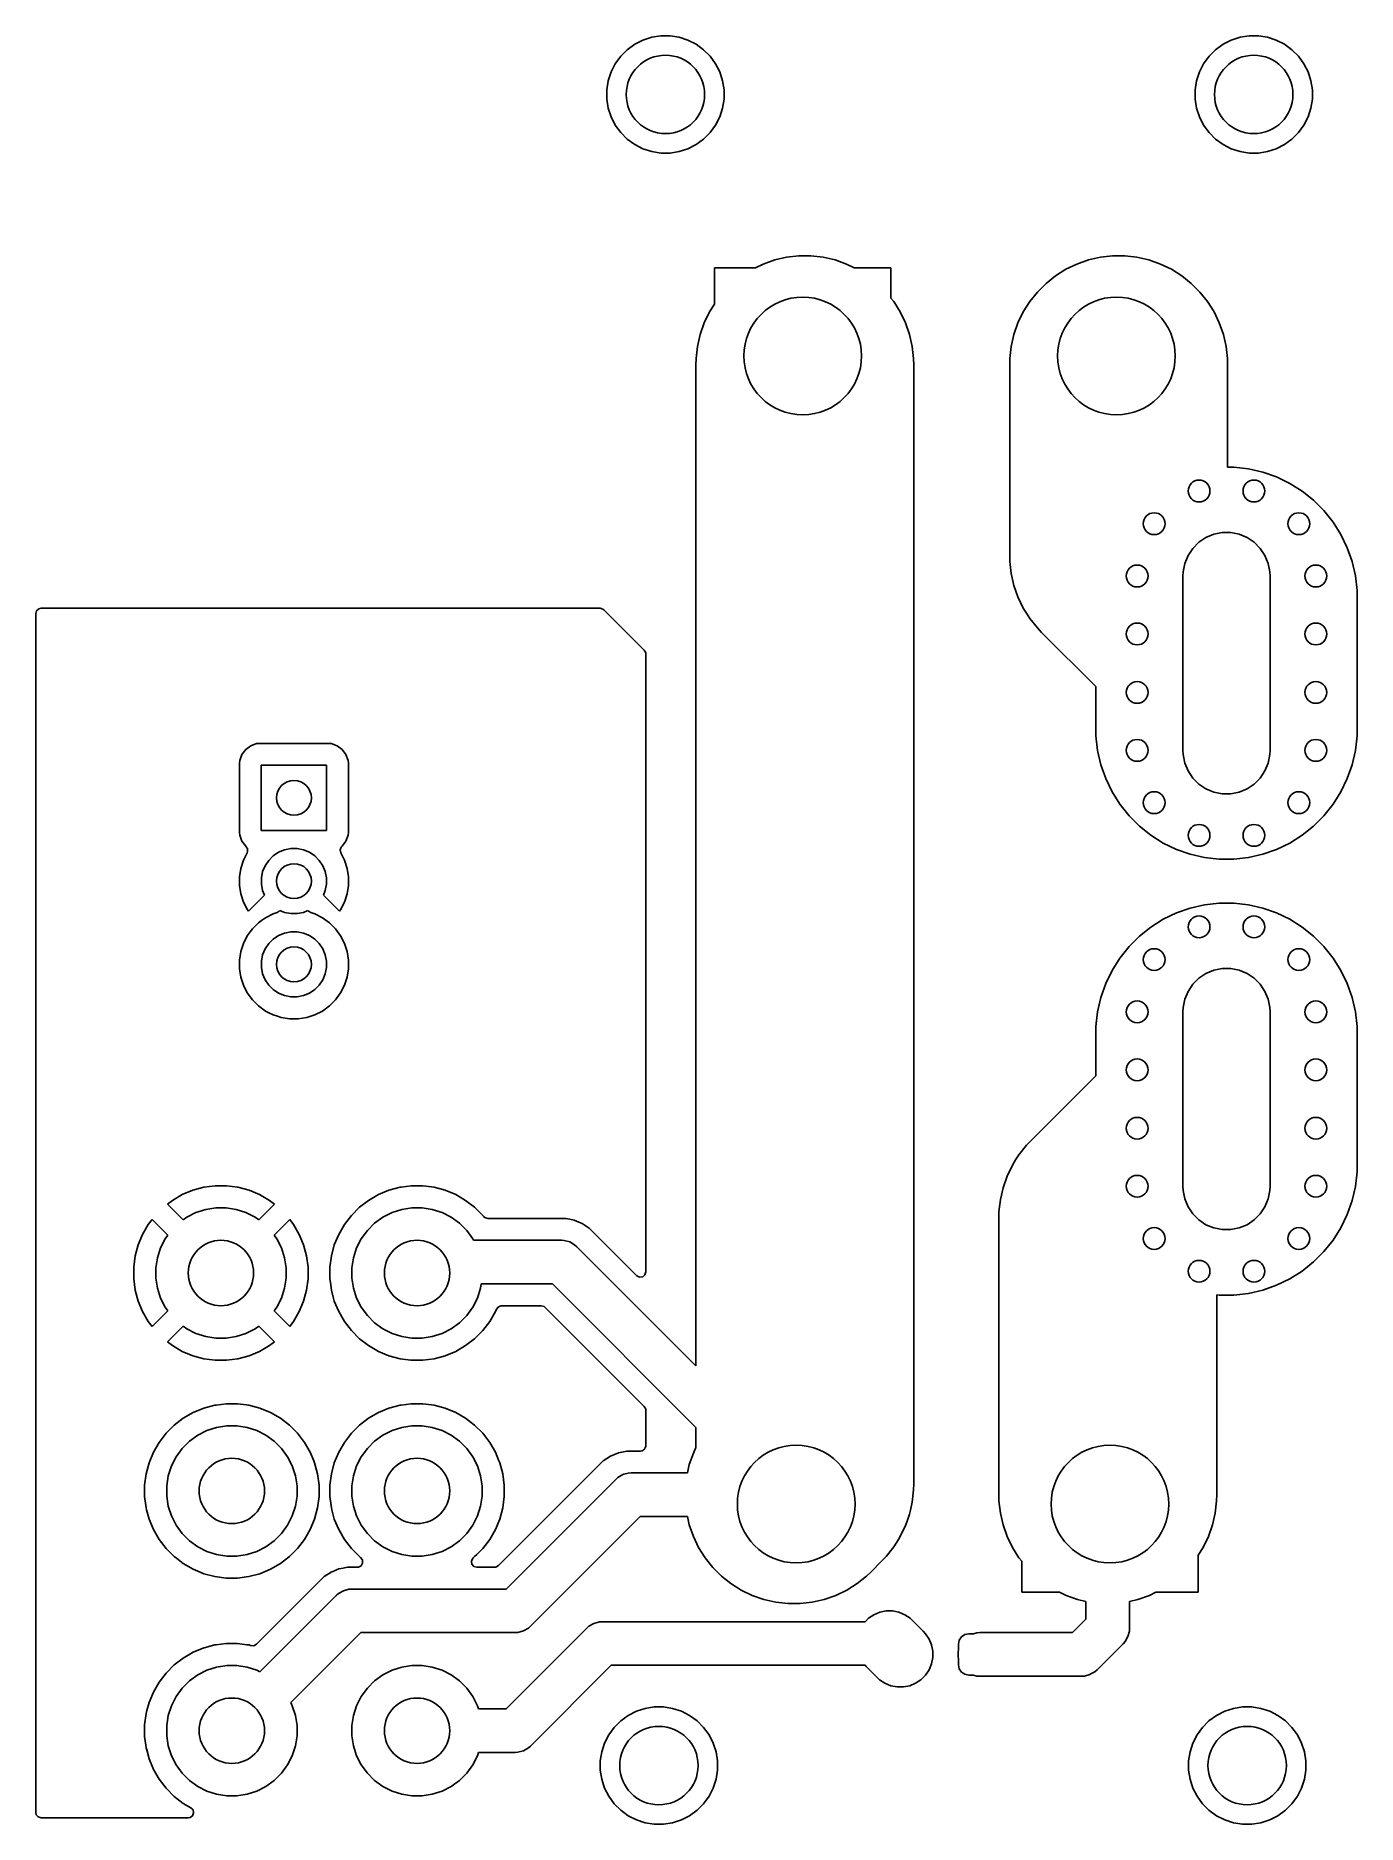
# Model space of a CAD drawing. Extents: x 106.5 to 136.8, y -97.6 to -56.6.
import ezdxf

# ---------------------------------------------------------------- set-up
doc = ezdxf.new("R2010")
doc.units = 0
doc.layers.add('BLACK', color=7, linetype='CONTINUOUS')

msp = doc.modelspace()

# ---------------------------------------------------------------- linework, layer by layer
at = {"layer": 'BLACK', "linetype": 'CONTINUOUS'}
for p, q in [((120.634849, -56.649801), (120.84408, -56.616662)), ((120.84408, -56.616662), (121.05592, -56.616662)), ((121.05592, -56.616662), (121.265151, -56.649801)), ((134.134849, -56.649801), (134.34408, -56.616662)), ((134.34408, -56.616662), (134.55592, -56.616662)), ((134.55592, -56.616662), (134.765151, -56.649801)), ((119.923452, -57.085745), (120.073245, -56.935952)), ((120.073245, -56.935952), (120.244627, -56.811436)), ((120.244627, -56.811436), (120.433377, -56.715263)), ((120.433377, -56.715263), (120.634849, -56.649801)), ((121.265151, -56.649801), (121.466623, -56.715263)), ((121.466623, -56.715263), (121.655373, -56.811436)), ((121.655373, -56.811436), (121.826755, -56.935952)), ((121.826755, -56.935952), (121.976548, -57.085745)), ((133.423452, -57.085745), (133.573245, -56.935952)), ((133.573245, -56.935952), (133.744627, -56.811436)), ((133.744627, -56.811436), (133.933377, -56.715263)), ((133.933377, -56.715263), (134.134849, -56.649801)), ((134.765151, -56.649801), (134.966623, -56.715263)), ((134.966623, -56.715263), (135.155373, -56.811436)), ((135.155373, -56.811436), (135.326755, -56.935952)), ((135.326755, -56.935952), (135.476548, -57.085745)), ((119.702763, -57.445877), (119.798936, -57.257127)), ((119.798936, -57.257127), (119.923452, -57.085745)), ((121.976548, -57.085745), (122.101064, -57.257127)), ((122.101064, -57.257127), (122.197237, -57.445877)), ((133.202763, -57.445877), (133.298936, -57.257127)), ((133.298936, -57.257127), (133.423452, -57.085745)), ((135.476548, -57.085745), (135.601064, -57.257127)), ((135.601064, -57.257127), (135.697237, -57.445877)), ((119.604162, -57.85658), (119.637301, -57.647349)), ((119.637301, -57.647349), (119.702763, -57.445877)), ((122.197237, -57.445877), (122.262699, -57.647349)), ((122.262699, -57.647349), (122.295838, -57.85658)), ((133.104162, -57.85658), (133.137301, -57.647349)), ((133.137301, -57.647349), (133.202763, -57.445877)), ((135.697237, -57.445877), (135.762699, -57.647349)), ((135.762699, -57.647349), (135.795838, -57.85658)), ((119.604162, -58.06842), (119.604162, -57.85658)), ((119.637301, -58.277651), (119.604162, -58.06842)), ((122.295838, -58.06842), (122.262699, -58.277651)), ((122.295838, -57.85658), (122.295838, -58.06842)), ((133.104162, -58.06842), (133.104162, -57.85658)), ((133.137301, -58.277651), (133.104162, -58.06842)), ((135.795838, -58.06842), (135.762699, -58.277651)), ((135.795838, -57.85658), (135.795838, -58.06842)), ((119.702763, -58.479123), (119.637301, -58.277651)), ((119.798936, -58.667873), (119.702763, -58.479123)), ((119.923452, -58.839255), (119.798936, -58.667873)), ((122.101064, -58.667873), (121.976548, -58.839255)), ((122.197237, -58.479123), (122.101064, -58.667873)), ((122.262699, -58.277651), (122.197237, -58.479123)), ((133.202763, -58.479123), (133.137301, -58.277651)), ((133.298936, -58.667873), (133.202763, -58.479123)), ((133.423452, -58.839255), (133.298936, -58.667873)), ((135.601064, -58.667873), (135.476548, -58.839255)), ((135.697237, -58.479123), (135.601064, -58.667873)), ((135.762699, -58.277651), (135.697237, -58.479123)), ((120.073245, -58.989048), (119.923452, -58.839255)), ((120.244627, -59.113564), (120.073245, -58.989048)), ((121.826755, -58.989048), (121.655373, -59.113564)), ((121.976548, -58.839255), (121.826755, -58.989048)), ((133.573245, -58.989048), (133.423452, -58.839255)), ((133.744627, -59.113564), (133.573245, -58.989048)), ((135.326755, -58.989048), (135.155373, -59.113564)), ((135.476548, -58.839255), (135.326755, -58.989048)), ((120.433377, -59.209737), (120.244627, -59.113564)), ((120.634849, -59.275199), (120.433377, -59.209737)), ((120.84408, -59.308338), (120.634849, -59.275199)), ((121.05592, -59.308338), (120.84408, -59.308338)), ((121.265151, -59.275199), (121.05592, -59.308338)), ((121.466623, -59.209737), (121.265151, -59.275199)), ((121.655373, -59.113564), (121.466623, -59.209737)), ((133.933377, -59.209737), (133.744627, -59.113564)), ((134.134849, -59.275199), (133.933377, -59.209737)), ((134.34408, -59.308338), (134.134849, -59.275199)), ((134.55592, -59.308338), (134.34408, -59.308338)), ((134.765151, -59.275199), (134.55592, -59.308338)), ((134.966623, -59.209737), (134.765151, -59.275199)), ((135.155373, -59.113564), (134.966623, -59.209737)), ((122.075, -62.773271), (122.075, -61.9375)), ((122.075, -61.9375), (123.017412, -61.9375)), ((123.017412, -61.9375), (123.193291, -61.852801)), ((123.193291, -61.852801), (123.457911, -61.760207)), ((123.457911, -61.760207), (123.731234, -61.697822)), ((123.731234, -61.697822), (124.009824, -61.666433)), ((124.009824, -61.666433), (124.290176, -61.666433)), ((124.290176, -61.666433), (124.568766, -61.697822)), ((124.568766, -61.697822), (124.842089, -61.760207)), ((124.842089, -61.760207), (125.106709, -61.852801)), ((125.106709, -61.852801), (125.282588, -61.9375)), ((125.282588, -61.9375), (126.125, -61.9375)), ((126.125, -61.9375), (126.125, -62.635691)), ((130.140703, -61.974441), (130.393291, -61.852801)), ((130.393291, -61.852801), (130.657911, -61.760207)), ((130.657911, -61.760207), (130.931234, -61.697822)), ((130.931234, -61.697822), (131.209824, -61.666433)), ((131.209824, -61.666433), (131.490176, -61.666433)), ((131.490176, -61.666433), (131.768766, -61.697822)), ((131.768766, -61.697822), (132.042089, -61.760207)), ((132.042089, -61.760207), (132.306709, -61.852801)), ((132.306709, -61.852801), (132.559297, -61.974441)), ((129.485895, -62.496634), (129.684134, -62.298395)), ((129.684134, -62.298395), (129.903322, -62.123598)), ((129.903322, -62.123598), (130.140703, -61.974441)), ((132.559297, -61.974441), (132.796678, -62.123598)), ((132.796678, -62.123598), (133.015866, -62.298395)), ((133.015866, -62.298395), (133.214105, -62.496634)), ((121.961941, -62.953203), (122.075, -62.773271)), ((126.125, -62.635691), (126.188902, -62.715822)), ((126.188902, -62.715822), (126.338059, -62.953203)), ((129.161941, -62.953203), (129.311098, -62.715822)), ((129.311098, -62.715822), (129.485895, -62.496634)), ((133.214105, -62.496634), (133.388902, -62.715822)), ((133.388902, -62.715822), (133.538059, -62.953203)), ((121.840301, -63.205791), (121.961941, -62.953203)), ((126.338059, -62.953203), (126.459699, -63.205791)), ((129.040301, -63.205791), (129.161941, -62.953203)), ((133.538059, -62.953203), (133.659699, -63.205791)), ((121.685322, -63.743734), (121.747707, -63.470411)), ((121.747707, -63.470411), (121.840301, -63.205791)), ((126.459699, -63.205791), (126.552293, -63.470411)), ((126.552293, -63.470411), (126.614678, -63.743734)), ((128.885322, -63.743734), (128.947707, -63.470411)), ((128.947707, -63.470411), (129.040301, -63.205791)), ((133.659699, -63.205791), (133.752293, -63.470411)), ((133.752293, -63.470411), (133.814678, -63.743734)), ((121.653933, -64.022324), (121.685322, -63.743734)), ((126.614678, -63.743734), (126.646067, -64.022324)), ((128.853933, -64.022324), (128.885322, -63.743734)), ((133.814678, -63.743734), (133.846067, -64.022324)), ((121.65, -64.1625), (121.653933, -64.022324)), ((121.65, -87.130394), (121.65, -64.1625)), ((126.646067, -64.022324), (126.65, -64.1625)), ((126.65, -64.1625), (126.65, -89.8375)), ((128.85, -64.1625), (128.853933, -64.022324)), ((128.85, -68.534999), (128.85, -64.1625)), ((133.846067, -64.022324), (133.85, -64.1625)), ((133.85, -64.1625), (133.85, -66.514719)), ((133.85, -66.514719), (133.993211, -66.514719)), ((133.993211, -66.514719), (134.327519, -66.552386)), ((134.327519, -66.552386), (134.655507, -66.627247)), ((134.655507, -66.627247), (134.97305, -66.73836)), ((134.97305, -66.73836), (135.276157, -66.884329)), ((135.276157, -66.884329), (135.561014, -67.063316)), ((135.561014, -67.063316), (135.82404, -67.273073)), ((135.82404, -67.273073), (136.061926, -67.510959)), ((136.061926, -67.510959), (136.271683, -67.773985)), ((133.353603, -68.128078), (133.534715, -68.053059)), ((133.534715, -68.053059), (133.726983, -68.014814)), ((133.726983, -68.014814), (133.923017, -68.014814)), ((133.923017, -68.014814), (134.115285, -68.053059)), ((134.115285, -68.053059), (134.296397, -68.128078)), ((136.271683, -67.773985), (136.45067, -68.058842)), ((136.45067, -68.058842), (136.596639, -68.361949)), ((132.943079, -68.538602), (133.05199, -68.375606)), ((133.05199, -68.375606), (133.190607, -68.236989)), ((133.190607, -68.236989), (133.353603, -68.128078)), ((134.296397, -68.128078), (134.459393, -68.236989)), ((134.459393, -68.236989), (134.59801, -68.375606)), ((134.59801, -68.375606), (134.706921, -68.538602)), ((136.596639, -68.361949), (136.707752, -68.679492)), ((128.853933, -68.675175), (128.85, -68.534999)), ((128.885322, -68.953765), (128.853933, -68.675175)), ((132.825, -69.009999), (132.829815, -68.911982)), ((132.829815, -68.911982), (132.86806, -68.719714)), ((132.86806, -68.719714), (132.943079, -68.538602)), ((134.706921, -68.538602), (134.78194, -68.719714)), ((134.78194, -68.719714), (134.820185, -68.911982)), ((134.820185, -68.911982), (134.825, -69.009999)), ((136.707752, -68.679492), (136.782613, -69.00748)), ((128.947707, -69.227088), (128.885322, -68.953765)), ((129.040301, -69.491708), (128.947707, -69.227088)), ((132.825, -73.009999), (132.825, -69.009999)), ((134.825, -69.009999), (134.825, -73.009999)), ((136.782613, -69.00748), (136.82028, -69.341788)), ((129.161941, -69.744296), (129.040301, -69.491708)), ((129.236519, -69.862986), (129.161941, -69.744296)), ((136.82028, -69.341788), (136.825, -69.509999)), ((136.825, -69.509999), (136.825, -72.509999)), ((106.5005, -69.874), (106.520185, -69.806961)), ((106.5005, -73.302134), (106.5005, -69.874)), ((106.520185, -69.806961), (106.572989, -69.761206)), ((106.572989, -69.761206), (106.6245, -69.75)), ((106.6245, -69.75), (119.448638, -69.75)), ((119.448638, -69.75), (119.515677, -69.769685)), ((119.515677, -69.769685), (119.536319, -69.786319)), ((119.536319, -69.786319), (120.463681, -70.713681)), ((129.311097, -69.981677), (129.236519, -69.862986)), ((129.485895, -70.200866), (129.311097, -69.981677)), ((129.582233, -70.302766), (129.485895, -70.200866)), ((130.825, -71.545533), (129.582233, -70.302766)), ((120.463681, -70.713681), (120.497166, -70.775004)), ((120.497166, -70.775004), (120.5, -70.801362)), ((120.5, -70.801362), (120.5, -84.973218)), ((130.825, -72.509999), (130.825, -71.545533)), ((130.82972, -72.67821), (130.825, -72.509999)), ((136.825, -72.509999), (136.82028, -72.67821)), ((111.317452, -72.992454), (111.231206, -73.107663)), ((111.317455, -72.992451), (111.317452, -72.992454)), ((111.432664, -72.906205), (111.317455, -72.992451)), ((111.432671, -72.906201), (111.432664, -72.906205)), ((111.567516, -72.855907), (111.432671, -72.906201)), ((111.627123, -72.8495), (111.567516, -72.855907)), ((111.627129, -72.849499), (111.627123, -72.8495)), ((113.222864, -72.849499), (111.627129, -72.849499)), ((113.222873, -72.849499), (113.222864, -72.849499)), ((113.222881, -72.849499), (113.222873, -72.849499)), ((113.222883, -72.8495), (113.222881, -72.849499)), ((113.282483, -72.855907), (113.222883, -72.8495)), ((113.417328, -72.906201), (113.282482, -72.855907)), ((113.282482, -72.855907), (113.282483, -72.855907)), ((113.417335, -72.906205), (113.417328, -72.906201)), ((113.532544, -72.992451), (113.417335, -72.906205)), ((113.532547, -72.992454), (113.532544, -72.992451)), ((113.618793, -73.107663), (113.532547, -72.992454)), ((130.867387, -73.012518), (130.82972, -72.67821)), ((130.942248, -73.340506), (130.867387, -73.012518)), ((132.829815, -73.108016), (132.825, -73.009999)), ((134.825, -73.009999), (134.820185, -73.108016)), ((136.782613, -73.012518), (136.707752, -73.340506)), ((136.82028, -72.67821), (136.782613, -73.012518)), ((106.5005, -84.868905), (106.5005, -73.302134)), ((111.174501, -73.302122), (111.1745, -73.302134)), ((111.1745, -73.302134), (111.1745, -74.897869)), ((111.180908, -73.242516), (111.174501, -73.302115)), ((111.174501, -73.302115), (111.174501, -73.302122)), ((111.231202, -73.10767), (111.180908, -73.242516)), ((111.231206, -73.107663), (111.231202, -73.10767)), ((111.675, -74.849999), (111.675, -73.349999)), ((111.675, -73.349999), (113.175, -73.349999)), ((113.175, -73.349999), (113.175, -74.849999)), ((113.618795, -73.107667), (113.618793, -73.107663)), ((113.618796, -73.107668), (113.618795, -73.107667)), ((113.669091, -73.242516), (113.618796, -73.107668)), ((113.675499, -73.302127), (113.669091, -73.242516)), ((113.6755, -74.897872), (113.675499, -73.302127)), ((131.053361, -73.658049), (130.942248, -73.340506)), ((132.86806, -73.300284), (132.829815, -73.108016)), ((132.943079, -73.481396), (132.86806, -73.300284)), ((134.78194, -73.300284), (134.706921, -73.481396)), ((134.820185, -73.108016), (134.78194, -73.300284)), ((136.707752, -73.340506), (136.596639, -73.658049)), ((131.19933, -73.961156), (131.053361, -73.658049)), ((133.05199, -73.644392), (132.943079, -73.481396)), ((133.190607, -73.783009), (133.05199, -73.644392)), ((133.353603, -73.89192), (133.190607, -73.783009)), ((134.459393, -73.783009), (134.296397, -73.89192)), ((134.59801, -73.644392), (134.459393, -73.783009)), ((134.706921, -73.481396), (134.59801, -73.644392)), ((136.596639, -73.658049), (136.45067, -73.961156)), ((131.378317, -74.246013), (131.19933, -73.961156)), ((131.588074, -74.509039), (131.378317, -74.246013)), ((133.534715, -73.966939), (133.353603, -73.89192)), ((133.726983, -74.005184), (133.534715, -73.966939)), ((133.923017, -74.005184), (133.726983, -74.005184)), ((134.115285, -73.966939), (133.923017, -74.005184)), ((134.296397, -73.89192), (134.115285, -73.966939)), ((136.271683, -74.246013), (136.061926, -74.509039)), ((136.45067, -73.961156), (136.271683, -74.246013)), ((131.82596, -74.746925), (131.588074, -74.509039)), ((136.061926, -74.509039), (135.82404, -74.746925)), ((111.1745, -74.897869), (111.174501, -74.897875)), ((111.174501, -74.897875), (111.180908, -74.957482)), ((111.180908, -74.957482), (111.231202, -75.092327)), ((113.175, -74.849999), (111.675, -74.849999)), ((113.618796, -75.09233), (113.669091, -74.957482)), ((113.669091, -74.957482), (113.6755, -74.897872)), ((132.088986, -74.956682), (131.82596, -74.746925)), ((132.373843, -75.135669), (132.088986, -74.956682)), ((135.561014, -74.956682), (135.276157, -75.135669)), ((135.82404, -74.746925), (135.561014, -74.956682)), ((111.231202, -75.092327), (111.231206, -75.092334)), ((111.231206, -75.092334), (111.317452, -75.207543)), ((111.352235, -75.362062), (111.266584, -75.530163)), ((111.317452, -75.207543), (111.323725, -75.213816)), ((111.323725, -75.213816), (111.322472, -75.215068)), ((111.322472, -75.215068), (111.35793, -75.262428)), ((111.362918, -75.33212), (111.352235, -75.362062)), ((111.35793, -75.262428), (111.362918, -75.33212)), ((111.845244, -75.534207), (111.949207, -75.430244)), ((111.949207, -75.430244), (112.071454, -75.348561)), ((112.071454, -75.348561), (112.207288, -75.292297)), ((112.207288, -75.292297), (112.351489, -75.263613)), ((112.351489, -75.263613), (112.498515, -75.263613)), ((112.498515, -75.263613), (112.642716, -75.292297)), ((112.642716, -75.292297), (112.77855, -75.348561)), ((112.77855, -75.348561), (112.900797, -75.430244)), ((112.900797, -75.430244), (113.00476, -75.534207)), ((113.484871, -75.293392), (113.511147, -75.228651)), ((113.497767, -75.362061), (113.484871, -75.293392)), ((113.58342, -75.530166), (113.497767, -75.362061)), ((113.511147, -75.228651), (113.526346, -75.21388)), ((113.526278, -75.213812), (113.532538, -75.20755)), ((113.526346, -75.21388), (113.526278, -75.213812)), ((113.532538, -75.20755), (113.532546, -75.207545)), ((113.532546, -75.207545), (113.618796, -75.09233)), ((132.67695, -75.281638), (132.373843, -75.135669)), ((132.994493, -75.392751), (132.67695, -75.281638)), ((133.322481, -75.467612), (132.994493, -75.392751)), ((133.656789, -75.505279), (133.322481, -75.467612)), ((134.327519, -75.467612), (133.993211, -75.505279)), ((134.655507, -75.392751), (134.327519, -75.467612)), ((134.97305, -75.281638), (134.655507, -75.392751)), ((135.276157, -75.135669), (134.97305, -75.281638)), ((111.20578, -75.717296), (111.175002, -75.911619)), ((111.266584, -75.530163), (111.20578, -75.717296)), ((111.678613, -75.936489), (111.707297, -75.792288)), ((111.707297, -75.792288), (111.763561, -75.656454)), ((111.763561, -75.656454), (111.845244, -75.534207)), ((113.00476, -75.534207), (113.086443, -75.656454)), ((113.086443, -75.656454), (113.142707, -75.792288)), ((113.142707, -75.792288), (113.171391, -75.936489)), ((113.644223, -75.717296), (113.58342, -75.530166)), ((113.675002, -75.911619), (113.644223, -75.717296)), ((133.993211, -75.505279), (133.656789, -75.505279)), ((111.175002, -75.911619), (111.175002, -76.108384)), ((111.175002, -76.108384), (111.20578, -76.302707)), ((111.20578, -76.302707), (111.266583, -76.489837)), ((111.678613, -76.083515), (111.678613, -75.936489)), ((111.707297, -76.227716), (111.678613, -76.083515)), ((111.750186, -76.331262), (111.707297, -76.227716)), ((113.142707, -76.227716), (113.099816, -76.331263)), ((113.171391, -76.083515), (113.142707, -76.227716)), ((113.171391, -75.936489), (113.171391, -76.083515)), ((113.58342, -76.489837), (113.644223, -76.302707)), ((113.644223, -76.302707), (113.675002, -76.108384)), ((113.675002, -76.108384), (113.675002, -75.911619)), ((111.266583, -76.489837), (111.355907, -76.665147)), ((111.355907, -76.665147), (111.381321, -76.700127)), ((111.381321, -76.700127), (111.381322, -76.700127)), ((111.381322, -76.700127), (111.750186, -76.331262)), ((112.088184, -76.700371), (112.038823, -76.73062)), ((112.103739, -76.684815), (112.088184, -76.700371)), ((112.207288, -76.727707), (112.103739, -76.684815)), ((112.746263, -76.684816), (112.642716, -76.727707)), ((112.76182, -76.700373), (112.746263, -76.684816)), ((112.811182, -76.730623), (112.76182, -76.700373)), ((113.099816, -76.331263), (113.46868, -76.700128)), ((113.46868, -76.700127), (113.494097, -76.665145)), ((113.46868, -76.700128), (113.46868, -76.700127)), ((113.494097, -76.665145), (113.58342, -76.489837)), ((132.67695, -76.738358), (132.994493, -76.627245)), ((132.994493, -76.627245), (133.322481, -76.552384)), ((133.322481, -76.552384), (133.656789, -76.514717)), ((133.656789, -76.514717), (133.993211, -76.514717)), ((133.993211, -76.514717), (134.327519, -76.552384)), ((134.327519, -76.552384), (134.655507, -76.627245)), ((134.655507, -76.627245), (134.97305, -76.738358)), ((111.471172, -77.105353), (111.421485, -77.17374)), ((111.471174, -77.105351), (111.471172, -77.105353)), ((111.610351, -76.966173), (111.471174, -77.10535)), ((111.471174, -77.10535), (111.471174, -77.105351)), ((111.610352, -76.966173), (111.610351, -76.966173)), ((111.610354, -76.966171), (111.610352, -76.966173)), ((111.678741, -76.916484), (111.610354, -76.966171)), ((111.769594, -76.850475), (111.678741, -76.916484)), ((111.944974, -76.761114), (111.769594, -76.850475)), ((112.038823, -76.73062), (111.944974, -76.761114)), ((112.351489, -76.756391), (112.207288, -76.727707)), ((112.498515, -76.756391), (112.351489, -76.756391)), ((112.642716, -76.727707), (112.498515, -76.756391)), ((112.905029, -76.761116), (112.811182, -76.730623)), ((113.080405, -76.850475), (112.905029, -76.761116)), ((113.239646, -76.966171), (113.080405, -76.850475)), ((113.378828, -77.105353), (113.239646, -76.966171)), ((113.494523, -77.264593), (113.378828, -77.105353)), ((131.82596, -77.273071), (132.088986, -77.063314)), ((132.088986, -77.063314), (132.373843, -76.884327)), ((132.373843, -76.884327), (132.67695, -76.738358)), ((134.97305, -76.738358), (135.276157, -76.884327)), ((135.276157, -76.884327), (135.561014, -77.063314)), ((135.561014, -77.063314), (135.82404, -77.273071)), ((111.266117, -77.439969), (111.20529, -77.627172)), ((111.355476, -77.264593), (111.266117, -77.439969)), ((111.421485, -77.17374), (111.355476, -77.264593)), ((111.763559, -77.566451), (111.845242, -77.444204)), ((111.845242, -77.444204), (111.949205, -77.340241)), ((111.949205, -77.340241), (112.071452, -77.258558)), ((112.071452, -77.258558), (112.207286, -77.202294)), ((112.207286, -77.202294), (112.351487, -77.17361)), ((112.351487, -77.17361), (112.498513, -77.17361)), ((112.498513, -77.17361), (112.642714, -77.202294)), ((112.642714, -77.202294), (112.778548, -77.258558)), ((112.778548, -77.258558), (112.900795, -77.340241)), ((112.900795, -77.340241), (113.004758, -77.444204)), ((113.004758, -77.444204), (113.086441, -77.566451)), ((113.583882, -77.439969), (113.494523, -77.264593)), ((113.644709, -77.627172), (113.583882, -77.439969)), ((131.378317, -77.773983), (131.588074, -77.510957)), ((131.588074, -77.510957), (131.82596, -77.273071)), ((135.82404, -77.273071), (136.061926, -77.510957)), ((136.061926, -77.510957), (136.271683, -77.773983)), ((111.20529, -77.627172), (111.1745, -77.821576)), ((111.1745, -77.821576), (111.1745, -78.018421)), ((111.678611, -77.846486), (111.707295, -77.702285)), ((111.678611, -77.993512), (111.678611, -77.846486)), ((111.707295, -77.702285), (111.763559, -77.566451)), ((113.086441, -77.566451), (113.142705, -77.702285)), ((113.142705, -77.702285), (113.171389, -77.846486)), ((113.171389, -77.846486), (113.171389, -77.993512)), ((113.6755, -77.821576), (113.644709, -77.627172)), ((113.6755, -78.018421), (113.6755, -77.821576)), ((131.19933, -78.05884), (131.378317, -77.773983)), ((136.271683, -77.773983), (136.45067, -78.05884)), ((111.1745, -78.018421), (111.20529, -78.212825)), ((111.20529, -78.212825), (111.266117, -78.400028)), ((111.707295, -78.137713), (111.678611, -77.993512)), ((111.763559, -78.273547), (111.707295, -78.137713)), ((111.845242, -78.395794), (111.763559, -78.273547)), ((113.086441, -78.273547), (113.004758, -78.395794)), ((113.142705, -78.137713), (113.086441, -78.273547)), ((113.171389, -77.993512), (113.142705, -78.137713)), ((113.583884, -78.400024), (113.644709, -78.212825)), ((113.644709, -78.212825), (113.6755, -78.018421)), ((130.942248, -78.67949), (131.053361, -78.361947)), ((131.053361, -78.361947), (131.19933, -78.05884)), ((133.05199, -78.375604), (133.190607, -78.236987)), ((133.190607, -78.236987), (133.353603, -78.128076)), ((133.353603, -78.128076), (133.534715, -78.053057)), ((133.534715, -78.053057), (133.726983, -78.014812)), ((133.726983, -78.014812), (133.923017, -78.014812)), ((133.923017, -78.014812), (134.115285, -78.053057)), ((134.115285, -78.053057), (134.296397, -78.128076)), ((134.296397, -78.128076), (134.459393, -78.236987)), ((134.459393, -78.236987), (134.59801, -78.375604)), ((136.45067, -78.05884), (136.596639, -78.361947)), ((136.596639, -78.361947), (136.707752, -78.67949)), ((111.266117, -78.400028), (111.355476, -78.575404)), ((111.355476, -78.575404), (111.471172, -78.734645)), ((111.471172, -78.734645), (111.610354, -78.873827)), ((111.949205, -78.499757), (111.845242, -78.395794)), ((112.071452, -78.58144), (111.949205, -78.499757)), ((112.207286, -78.637704), (112.071452, -78.58144)), ((112.351487, -78.666388), (112.207286, -78.637704)), ((112.498513, -78.666388), (112.351487, -78.666388)), ((112.642714, -78.637704), (112.498513, -78.666388)), ((112.778548, -78.58144), (112.642714, -78.637704)), ((112.900795, -78.499757), (112.778548, -78.58144)), ((113.004758, -78.395794), (112.900795, -78.499757)), ((113.239646, -78.873827), (113.378828, -78.734645)), ((113.378828, -78.734645), (113.494524, -78.575404)), ((113.494524, -78.575404), (113.583884, -78.400024)), ((130.867387, -79.007478), (130.942248, -78.67949)), ((132.829815, -78.91198), (132.86806, -78.719712)), ((132.86806, -78.719712), (132.943079, -78.5386)), ((132.943079, -78.5386), (133.05199, -78.375604)), ((134.59801, -78.375604), (134.706921, -78.5386)), ((134.706921, -78.5386), (134.78194, -78.719712)), ((134.78194, -78.719712), (134.820185, -78.91198)), ((136.707752, -78.67949), (136.782613, -79.007478)), ((111.610354, -78.873827), (111.769595, -78.989523)), ((111.769595, -78.989523), (111.852455, -79.031742)), ((111.852455, -79.031742), (111.94497, -79.078881)), ((111.94497, -79.078881), (111.944972, -79.078881)), ((111.944972, -79.078881), (111.944975, -79.078883)), ((111.944975, -79.078883), (112.045317, -79.111486)), ((112.045317, -79.111486), (112.132173, -79.139708)), ((112.132173, -79.139708), (112.326578, -79.170499)), ((112.326578, -79.170499), (112.326583, -79.170499)), ((112.326583, -79.170499), (112.523422, -79.170499)), ((112.523422, -79.170499), (112.717826, -79.139708)), ((112.717826, -79.139708), (112.905025, -79.078883)), ((112.905025, -79.078883), (113.080405, -78.989523)), ((113.080405, -78.989523), (113.239646, -78.873827)), ((130.82972, -79.341786), (130.867387, -79.007478)), ((132.825, -79.009997), (132.829815, -78.91198)), ((132.825, -83.009997), (132.825, -79.009997)), ((134.820185, -78.91198), (134.825, -79.009997)), ((134.825, -79.009997), (134.825, -83.009997)), ((136.782613, -79.007478), (136.82028, -79.341786)), ((130.825, -79.509997), (130.82972, -79.341786)), ((130.825, -80.474463), (130.825, -79.509997)), ((136.82028, -79.341786), (136.825, -79.509997)), ((136.825, -79.509997), (136.825, -82.509997)), ((129.332233, -81.96723), (130.825, -80.474463)), ((129.235895, -82.06913), (129.332233, -81.96723)), ((128.911941, -82.5257), (128.986519, -82.407009)), ((128.986519, -82.407009), (129.061097, -82.288319)), ((129.061097, -82.288319), (129.235895, -82.06913)), ((128.697707, -83.042908), (128.790301, -82.778288)), ((128.790301, -82.778288), (128.911941, -82.5257)), ((136.82028, -82.678208), (136.782613, -83.012516)), ((136.825, -82.509997), (136.82028, -82.678208)), ((109.863517, -83.202409), (109.636471, -83.333496)), ((109.863528, -83.202404), (109.863517, -83.202409)), ((110.105744, -83.102075), (109.863528, -83.202404)), ((110.358979, -83.034222), (110.105744, -83.102075)), ((110.35899, -83.03422), (110.358979, -83.034222)), ((110.618905, -83), (110.35899, -83.03422)), ((110.881094, -83), (110.618905, -83)), ((111.141009, -83.03422), (110.881094, -83)), ((111.14102, -83.034222), (111.141009, -83.03422)), ((111.394255, -83.102075), (111.14102, -83.034222)), ((111.636471, -83.202404), (111.394255, -83.102075)), ((111.636482, -83.202409), (111.636471, -83.202404)), ((111.863516, -83.333488), (111.636482, -83.202409)), ((114.363299, -83.201958), (114.136196, -83.333075)), ((114.363309, -83.201953), (114.363299, -83.201958)), ((114.605571, -83.101605), (114.363309, -83.201953)), ((114.605581, -83.101602), (114.605571, -83.101605)), ((114.858884, -83.03373), (114.605581, -83.101602)), ((114.887772, -83.029926), (114.858884, -83.03373)), ((115.118872, -82.9995), (114.887772, -83.029926)), ((115.11888, -82.9995), (115.118872, -82.9995)), ((115.38112, -82.9995), (115.11888, -82.9995)), ((115.381127, -82.9995), (115.38112, -82.9995)), ((115.583339, -83.026123), (115.381127, -82.9995)), ((115.641116, -83.03373), (115.583339, -83.026123)), ((115.894419, -83.101602), (115.641116, -83.03373)), ((115.894421, -83.101603), (115.894419, -83.101602)), ((115.894428, -83.101605), (115.894421, -83.101603)), ((116.13669, -83.201953), (115.894428, -83.101605)), ((116.1367, -83.201958), (116.13669, -83.201953)), ((116.363803, -83.333075), (116.1367, -83.201958)), ((128.635322, -83.316231), (128.697707, -83.042908)), ((132.829815, -83.108014), (132.825, -83.009997)), ((132.86806, -83.300282), (132.829815, -83.108014)), ((134.820185, -83.108014), (134.78194, -83.300282)), ((134.825, -83.009997), (134.820185, -83.108014)), ((136.782613, -83.012516), (136.707752, -83.340504)), ((109.636471, -83.333496), (109.523633, -83.420079)), ((109.523633, -83.420079), (109.523633, -83.42008)), ((109.523633, -83.42008), (109.884204, -83.780651)), ((109.966252, -83.72104), (110.175975, -83.614181)), ((110.175975, -83.614181), (110.399832, -83.541445)), ((110.399832, -83.541445), (110.632311, -83.504624)), ((110.632311, -83.504624), (110.867689, -83.504624)), ((110.867689, -83.504624), (111.100168, -83.541445)), ((111.100168, -83.541445), (111.324025, -83.614181)), ((111.324025, -83.614181), (111.533748, -83.72104)), ((111.615794, -83.78065), (111.976365, -83.42008)), ((111.863524, -83.333494), (111.863516, -83.333488)), ((111.976365, -83.42008), (111.863524, -83.333494)), ((113.742718, -83.678148), (113.583075, -83.886196)), ((113.928148, -83.492718), (113.742718, -83.678148)), ((114.136196, -83.333075), (113.928148, -83.492718)), ((114.466252, -83.72104), (114.675975, -83.614181)), ((114.675975, -83.614181), (114.899832, -83.541445)), ((114.899832, -83.541445), (115.132311, -83.504624)), ((115.132311, -83.504624), (115.367689, -83.504624)), ((115.367689, -83.504624), (115.600168, -83.541445)), ((115.600168, -83.541445), (115.824025, -83.614181)), ((115.824025, -83.614181), (116.033748, -83.72104)), ((116.571851, -83.492718), (116.363803, -83.333075)), ((116.57186, -83.492726), (116.571851, -83.492718)), ((116.757274, -83.67814), (116.57186, -83.492726)), ((116.757277, -83.678144), (116.757274, -83.67814)), ((116.757282, -83.678149), (116.757277, -83.678144)), ((116.773332, -83.699066), (116.757282, -83.678149)), ((116.774808, -83.700989), (116.773332, -83.699066)), ((128.6, -83.734997), (128.603933, -83.594821)), ((128.603933, -83.594821), (128.635322, -83.316231)), ((132.943079, -83.481394), (132.86806, -83.300282)), ((133.05199, -83.64439), (132.943079, -83.481394)), ((133.190607, -83.783007), (133.05199, -83.64439)), ((134.59801, -83.64439), (134.459393, -83.783007)), ((134.706921, -83.481394), (134.59801, -83.64439)), ((134.78194, -83.300282), (134.706921, -83.481394)), ((136.596639, -83.658047), (136.45067, -83.961154)), ((136.707752, -83.340504), (136.596639, -83.658047)), ((109.083496, -83.886471), (108.952409, -84.113517)), ((109.170079, -83.773633), (109.083496, -83.886471)), ((109.17008, -83.773633), (109.170079, -83.773633)), ((109.530651, -84.134204), (109.17008, -83.773633)), ((109.884204, -83.780651), (109.966252, -83.72104)), ((111.533748, -83.72104), (111.615794, -83.78065)), ((112.329917, -83.773633), (111.969347, -84.134202)), ((112.329918, -83.773633), (112.329917, -83.773633)), ((112.416505, -83.886475), (112.329918, -83.773633)), ((112.416511, -83.886483), (112.416505, -83.886475)), ((112.54759, -84.113517), (112.416511, -83.886483)), ((113.583075, -83.886196), (113.451958, -84.113299)), ((113.97104, -84.216252), (114.109391, -84.025828)), ((114.109391, -84.025828), (114.275828, -83.859391)), ((114.275828, -83.859391), (114.466252, -83.72104)), ((116.033748, -83.72104), (116.224172, -83.859391)), ((116.224172, -83.859391), (116.390609, -84.025828)), ((116.390609, -84.025828), (116.52896, -84.216252)), ((116.806143, -83.729815), (116.774808, -83.700989)), ((116.873182, -83.7495), (116.806143, -83.729815)), ((118.661041, -83.7495), (116.873182, -83.7495)), ((118.661044, -83.7495), (118.661041, -83.7495)), ((118.757688, -83.768724), (118.661044, -83.7495)), ((118.854328, -83.787946), (118.757688, -83.768724)), ((118.854332, -83.787948), (118.854328, -83.787946)), ((118.854336, -83.787949), (118.854332, -83.787948)), ((118.907665, -83.810038), (118.854336, -83.787949)), ((118.963815, -83.833296), (118.907665, -83.810038)), ((119.036411, -83.863366), (118.963815, -83.833296)), ((119.03642, -83.863371), (119.036411, -83.863366)), ((119.200281, -83.97286), (119.03642, -83.863371)), ((119.200285, -83.972863), (119.200281, -83.97286)), ((119.343959, -84.116537), (119.200285, -83.972863)), ((128.6, -90.0875), (128.6, -83.734997)), ((133.353603, -83.891918), (133.190607, -83.783007)), ((133.534715, -83.966937), (133.353603, -83.891918)), ((133.726983, -84.005182), (133.534715, -83.966937)), ((133.923017, -84.005182), (133.726983, -84.005182)), ((134.115285, -83.966937), (133.923017, -84.005182)), ((134.296397, -83.891918), (134.115285, -83.966937)), ((134.459393, -83.783007), (134.296397, -83.891918)), ((136.45067, -83.961154), (136.271683, -84.246011)), ((108.852075, -84.355744), (108.784222, -84.608979)), ((108.952404, -84.113528), (108.852075, -84.355744)), ((108.952409, -84.113517), (108.952404, -84.113528)), ((109.291445, -84.649832), (109.364181, -84.425975)), ((109.364181, -84.425975), (109.47104, -84.216252)), ((109.47104, -84.216252), (109.530651, -84.134204)), ((111.969347, -84.134202), (112.02896, -84.216252)), ((112.02896, -84.216252), (112.135819, -84.425975)), ((112.135819, -84.425975), (112.208555, -84.649832)), ((112.547595, -84.113528), (112.54759, -84.113517)), ((112.647924, -84.355744), (112.547595, -84.113528)), ((112.715777, -84.608979), (112.647924, -84.355744)), ((113.351602, -84.355581), (113.28373, -84.608884)), ((113.351605, -84.355571), (113.351602, -84.355581)), ((113.451953, -84.113309), (113.351605, -84.355571)), ((113.451958, -84.113299), (113.451953, -84.113309)), ((113.791445, -84.649832), (113.864181, -84.425975)), ((113.864181, -84.425975), (113.97104, -84.216252)), ((116.52896, -84.216252), (116.546155, -84.25)), ((116.546155, -84.25), (118.5625, -84.25)), ((118.5625, -84.25), (118.627748, -84.254277)), ((118.627748, -84.254277), (118.627763, -84.254277)), ((118.627763, -84.254277), (118.753842, -84.28806)), ((118.753842, -84.28806), (118.866881, -84.353323)), ((118.866881, -84.353323), (118.866896, -84.353338)), ((118.866896, -84.353338), (118.916053, -84.396447)), ((118.916053, -84.396447), (121.65, -87.130394)), ((119.343979, -84.116559), (119.343959, -84.116537)), ((120.288319, -85.060899), (119.343979, -84.116559)), ((136.061926, -84.509037), (135.82404, -84.746923)), ((136.271683, -84.246011), (136.061926, -84.509037)), ((106.5005, -89.868872), (106.5005, -84.868905)), ((108.78422, -84.60899), (108.75, -84.868905)), ((108.75, -84.868905), (108.75, -85.131094)), ((108.784222, -84.608979), (108.78422, -84.60899)), ((109.254624, -84.882311), (109.291445, -84.649832)), ((109.254624, -85.117689), (109.254624, -84.882311)), ((112.208555, -84.649832), (112.245376, -84.882311)), ((112.245376, -84.882311), (112.245376, -85.117689)), ((112.715779, -84.60899), (112.715777, -84.608979)), ((112.749999, -84.868905), (112.715779, -84.60899)), ((112.75, -84.868919), (112.749999, -84.868905)), ((112.75, -85.13108), (112.75, -84.868919)), ((113.283716, -84.60899), (113.2495, -84.868872)), ((113.2495, -84.868872), (113.2495, -85.131127)), ((113.28373, -84.608884), (113.283716, -84.60899)), ((113.754624, -84.882311), (113.791445, -84.649832)), ((113.754624, -85.117689), (113.754624, -84.882311)), ((135.82404, -84.746923), (135.561014, -84.95668)), ((108.75, -85.131094), (108.78422, -85.391009)), ((109.291445, -85.350168), (109.254624, -85.117689)), ((112.245376, -85.117689), (112.208555, -85.350168)), ((112.715779, -85.391009), (112.749999, -85.131094)), ((112.749999, -85.131094), (112.75, -85.13108)), ((113.2495, -85.131127), (113.261039, -85.218767)), ((113.261039, -85.218767), (113.28373, -85.391116)), ((113.791445, -85.350168), (113.754624, -85.117689)), ((116.72442, -85.25), (116.708555, -85.350168)), ((118.355394, -85.25), (116.72442, -85.25)), ((121.65, -88.544606), (118.355394, -85.25)), ((120.294797, -85.066931), (120.288319, -85.060899)), ((120.358353, -85.095956), (120.294797, -85.066931)), ((120.427511, -85.086012), (120.358353, -85.095956)), ((120.480315, -85.040257), (120.427511, -85.086012)), ((120.5, -84.973218), (120.480315, -85.040257)), ((134.97305, -85.281636), (134.655507, -85.392749)), ((135.276157, -85.135667), (134.97305, -85.281636)), ((135.561014, -84.95668), (135.276157, -85.135667)), ((108.78422, -85.391009), (108.784222, -85.39102)), ((108.784222, -85.39102), (108.852075, -85.644255)), ((108.852075, -85.644255), (108.952404, -85.886471)), ((109.364181, -85.574025), (109.291445, -85.350168)), ((109.47104, -85.783748), (109.364181, -85.574025)), ((112.135819, -85.574025), (112.02896, -85.783748)), ((112.208555, -85.350168), (112.135819, -85.574025)), ((112.547595, -85.886471), (112.647924, -85.644255)), ((112.647924, -85.644255), (112.715777, -85.39102)), ((112.715777, -85.39102), (112.715779, -85.391009)), ((113.28373, -85.391116), (113.335028, -85.582563)), ((113.335028, -85.582563), (113.351602, -85.644418)), ((113.351602, -85.644418), (113.351605, -85.644428)), ((113.351605, -85.644428), (113.451953, -85.88669)), ((113.864181, -85.574025), (113.791445, -85.350168)), ((113.97104, -85.783748), (113.864181, -85.574025)), ((116.635819, -85.574025), (116.52896, -85.783748)), ((116.708555, -85.350168), (116.635819, -85.574025)), ((117.116592, -85.772644), (117.182886, -85.750579)), ((117.182886, -85.750579), (117.187312, -85.7505)), ((117.187312, -85.7505), (118.096718, -85.7505)), ((118.096718, -85.7505), (118.163757, -85.770185)), ((133.656789, -85.505277), (133.6, -85.498878)), ((133.6, -85.498878), (133.6, -90.0875)), ((133.993211, -85.505277), (133.656789, -85.505277)), ((134.327519, -85.46761), (133.993211, -85.505277)), ((134.655507, -85.392749), (134.327519, -85.46761)), ((108.952404, -85.886471), (108.952409, -85.886482)), ((108.952409, -85.886482), (109.083488, -86.113516)), ((109.083488, -86.113516), (109.083494, -86.113524)), ((109.083494, -86.113524), (109.17008, -86.226365)), ((109.17008, -86.226365), (109.53065, -85.865794)), ((109.53065, -85.865794), (109.47104, -85.783748)), ((112.02896, -85.783748), (111.969348, -85.865796)), ((111.969348, -85.865796), (112.329917, -86.226365)), ((112.329919, -86.226365), (112.416499, -86.113534)), ((112.416499, -86.113534), (112.416511, -86.113516)), ((112.416511, -86.113516), (112.54759, -85.886482)), ((112.54759, -85.886482), (112.547595, -85.886471)), ((113.451953, -85.88669), (113.451958, -85.8867)), ((113.451958, -85.8867), (113.583075, -86.113803)), ((113.583075, -86.113803), (113.742718, -86.321851)), ((114.109391, -85.974172), (113.97104, -85.783748)), ((114.275828, -86.140609), (114.109391, -85.974172)), ((114.466252, -86.27896), (114.275828, -86.140609)), ((116.224172, -86.140609), (116.033748, -86.27896)), ((116.390609, -85.974172), (116.224172, -86.140609)), ((116.52896, -85.783748), (116.390609, -85.974172)), ((116.757282, -86.321851), (116.916924, -86.113803)), ((116.916924, -86.113803), (117.048043, -85.886697)), ((117.048043, -85.886697), (117.072751, -85.827047)), ((117.072751, -85.827047), (117.116592, -85.772644)), ((118.163757, -85.770185), (118.184399, -85.786819)), ((118.184399, -85.786819), (120.463681, -88.066101)), ((109.884202, -86.219347), (109.523633, -86.579917)), ((109.966252, -86.27896), (109.884202, -86.219347)), ((110.175975, -86.385819), (109.966252, -86.27896)), ((110.399832, -86.458555), (110.175975, -86.385819)), ((110.632311, -86.495376), (110.399832, -86.458555)), ((110.867689, -86.495376), (110.632311, -86.495376)), ((111.100168, -86.458555), (110.867689, -86.495376)), ((111.324025, -86.385819), (111.100168, -86.458555)), ((111.533748, -86.27896), (111.324025, -86.385819)), ((111.615796, -86.219348), (111.533748, -86.27896)), ((111.976365, -86.579917), (111.615796, -86.219348)), ((112.329917, -86.226365), (112.329919, -86.226365)), ((113.742718, -86.321851), (113.742726, -86.32186)), ((113.742726, -86.32186), (113.92814, -86.507274)), ((113.92814, -86.507274), (113.928148, -86.507281)), ((113.928148, -86.507281), (114.136196, -86.666924)), ((114.675975, -86.385819), (114.466252, -86.27896)), ((114.899832, -86.458555), (114.675975, -86.385819)), ((115.132311, -86.495376), (114.899832, -86.458555)), ((115.367689, -86.495376), (115.132311, -86.495376)), ((115.600168, -86.458555), (115.367689, -86.495376)), ((115.824025, -86.385819), (115.600168, -86.458555)), ((116.033748, -86.27896), (115.824025, -86.385819)), ((116.363803, -86.666924), (116.571851, -86.507282)), ((116.571851, -86.507282), (116.571855, -86.507277)), ((116.571855, -86.507277), (116.57186, -86.507274)), ((116.57186, -86.507274), (116.757274, -86.32186)), ((116.757274, -86.32186), (116.757277, -86.321855)), ((116.757277, -86.321855), (116.757282, -86.321851)), ((109.523633, -86.579917), (109.523633, -86.579918)), ((109.523633, -86.579918), (109.636475, -86.666505)), ((109.636475, -86.666505), (109.636483, -86.666511)), ((109.636483, -86.666511), (109.863517, -86.79759)), ((109.863517, -86.79759), (109.863528, -86.797595)), ((109.863528, -86.797595), (110.105744, -86.897924)), ((110.105744, -86.897924), (110.358979, -86.965777)), ((110.358979, -86.965777), (110.35899, -86.965779)), ((110.35899, -86.965779), (110.618905, -86.999999)), ((110.881094, -86.999999), (111.141009, -86.965779)), ((111.141009, -86.965779), (111.14102, -86.965777)), ((111.14102, -86.965777), (111.394255, -86.897924)), ((111.394255, -86.897924), (111.636471, -86.797595)), ((111.636471, -86.797595), (111.636482, -86.79759)), ((111.636482, -86.79759), (111.863516, -86.666511)), ((111.863516, -86.666511), (111.863534, -86.666499)), ((111.863534, -86.666499), (111.976365, -86.579919)), ((111.976365, -86.579919), (111.976365, -86.579917)), ((114.136196, -86.666924), (114.363299, -86.798041)), ((114.363299, -86.798041), (114.363309, -86.798046)), ((114.363309, -86.798046), (114.605571, -86.898394)), ((114.605571, -86.898394), (114.605581, -86.898398)), ((114.605581, -86.898398), (114.858884, -86.96627)), ((114.858884, -86.96627), (115.107188, -86.99896)), ((115.38112, -87.0005), (115.641116, -86.96627)), ((115.641116, -86.96627), (115.894419, -86.898398)), ((115.894419, -86.898398), (116.136697, -86.798043)), ((116.136697, -86.798043), (116.363803, -86.666924)), ((110.618905, -86.999999), (110.61892, -87)), ((110.61892, -87), (110.88108, -87)), ((110.88108, -87), (110.881094, -86.999999)), ((115.107188, -86.99896), (115.115074, -86.999999)), ((115.115074, -86.999999), (115.11888, -87.0005)), ((115.11888, -87.0005), (115.118887, -87.0005)), ((115.118887, -87.0005), (115.381113, -87.0005)), ((115.381113, -87.0005), (115.38112, -87.0005)), ((110.113299, -88.201958), (109.886196, -88.333075)), ((110.113309, -88.201953), (110.113299, -88.201958)), ((110.355571, -88.101605), (110.113309, -88.201953)), ((110.355581, -88.101602), (110.355571, -88.101605)), ((110.608884, -88.03373), (110.355581, -88.101602)), ((110.637772, -88.029926), (110.608884, -88.03373)), ((110.868872, -87.9995), (110.637772, -88.029926)), ((110.86888, -87.9995), (110.868872, -87.9995)), ((111.13112, -87.9995), (110.86888, -87.9995)), ((111.131127, -87.9995), (111.13112, -87.9995)), ((111.333339, -88.026123), (111.131127, -87.9995)), ((111.391116, -88.03373), (111.333339, -88.026123)), ((111.644419, -88.101602), (111.391116, -88.03373)), ((111.644421, -88.101603), (111.644419, -88.101602)), ((111.644428, -88.101605), (111.644421, -88.101603)), ((111.88669, -88.201953), (111.644428, -88.101605)), ((111.8867, -88.201958), (111.88669, -88.201953)), ((112.113803, -88.333075), (111.8867, -88.201958)), ((114.363299, -88.201958), (114.136196, -88.333075)), ((114.363309, -88.201953), (114.363299, -88.201958)), ((114.605571, -88.101605), (114.363309, -88.201953)), ((114.605581, -88.101602), (114.605571, -88.101605)), ((114.858884, -88.03373), (114.605581, -88.101602)), ((114.887772, -88.029926), (114.858884, -88.03373)), ((115.118872, -87.9995), (114.887772, -88.029926)), ((115.11888, -87.9995), (115.118872, -87.9995)), ((115.38112, -87.9995), (115.11888, -87.9995)), ((115.381127, -87.9995), (115.38112, -87.9995)), ((115.583339, -88.026123), (115.381127, -87.9995)), ((115.641116, -88.03373), (115.583339, -88.026123)), ((115.894419, -88.101602), (115.641116, -88.03373)), ((115.894421, -88.101603), (115.894419, -88.101602)), ((115.894428, -88.101605), (115.894421, -88.101603)), ((116.13669, -88.201953), (115.894428, -88.101605)), ((116.1367, -88.201958), (116.13669, -88.201953)), ((116.363803, -88.333075), (116.1367, -88.201958)), ((120.463681, -88.066101), (120.497166, -88.127424)), ((120.497166, -88.127424), (120.5, -88.153782)), ((120.5, -88.153782), (120.5, -88.963)), ((109.678148, -88.492718), (109.492718, -88.678148)), ((109.886196, -88.333075), (109.678148, -88.492718)), ((110.216252, -88.72104), (110.425975, -88.614181)), ((110.425975, -88.614181), (110.649832, -88.541445)), ((110.649832, -88.541445), (110.882311, -88.504624)), ((110.882311, -88.504624), (111.117689, -88.504624)), ((111.117689, -88.504624), (111.350168, -88.541445)), ((111.350168, -88.541445), (111.574025, -88.614181)), ((111.574025, -88.614181), (111.783748, -88.72104)), ((112.321851, -88.492718), (112.113803, -88.333075)), ((112.32186, -88.492726), (112.321851, -88.492718)), ((112.507274, -88.67814), (112.32186, -88.492726)), ((113.928148, -88.492718), (113.742718, -88.678148)), ((114.136196, -88.333075), (113.928148, -88.492718)), ((114.466252, -88.72104), (114.675975, -88.614181)), ((114.675975, -88.614181), (114.899832, -88.541445)), ((114.899832, -88.541445), (115.132311, -88.504624)), ((115.132311, -88.504624), (115.367689, -88.504624)), ((115.367689, -88.504624), (115.600168, -88.541445)), ((115.600168, -88.541445), (115.824025, -88.614181)), ((115.824025, -88.614181), (116.033748, -88.72104)), ((116.571851, -88.492718), (116.363803, -88.333075)), ((116.57186, -88.492726), (116.571851, -88.492718)), ((116.757274, -88.67814), (116.57186, -88.492726)), ((121.65, -89.006826), (121.65, -88.544606)), ((109.333075, -88.886196), (109.201958, -89.113299)), ((109.492718, -88.678148), (109.333075, -88.886196)), ((109.72104, -89.216252), (109.859391, -89.025828)), ((109.859391, -89.025828), (110.025828, -88.859391)), ((110.025828, -88.859391), (110.216252, -88.72104)), ((111.783748, -88.72104), (111.974172, -88.859391)), ((111.974172, -88.859391), (112.140609, -89.025828)), ((112.140609, -89.025828), (112.27896, -89.216252)), ((112.507281, -88.678148), (112.507274, -88.67814)), ((112.666924, -88.886196), (112.507281, -88.678148)), ((112.798041, -89.113299), (112.666924, -88.886196)), ((113.583075, -88.886196), (113.451958, -89.113299)), ((113.742718, -88.678148), (113.583075, -88.886196)), ((113.97104, -89.216252), (114.109391, -89.025828)), ((114.109391, -89.025828), (114.275828, -88.859391)), ((114.275828, -88.859391), (114.466252, -88.72104)), ((116.033748, -88.72104), (116.224172, -88.859391)), ((116.224172, -88.859391), (116.390609, -89.025828)), ((116.390609, -89.025828), (116.52896, -89.216252)), ((116.757281, -88.678148), (116.757274, -88.67814)), ((116.916924, -88.886196), (116.757281, -88.678148)), ((117.048041, -89.113299), (116.916924, -88.886196)), ((120.480315, -89.030039), (120.473474, -89.035966)), ((120.487759, -89.004687), (120.480315, -89.030039)), ((120.498738, -88.980647), (120.487759, -89.004687)), ((120.5, -88.963), (120.497449, -88.971685)), ((120.497449, -88.971685), (120.498738, -88.980647)), ((121.590301, -89.130792), (121.65, -89.006826)), ((109.101602, -89.355581), (109.03373, -89.608885)), ((109.101605, -89.355571), (109.101602, -89.355581)), ((109.201953, -89.113309), (109.101605, -89.355571)), ((109.201958, -89.113299), (109.201953, -89.113309)), ((109.541445, -89.649832), (109.614181, -89.425975)), ((109.614181, -89.425975), (109.72104, -89.216252)), ((112.27896, -89.216252), (112.385819, -89.425975)), ((112.385819, -89.425975), (112.458555, -89.649832)), ((112.798046, -89.113309), (112.798041, -89.113299)), ((112.879667, -89.31036), (112.798046, -89.113309)), ((112.898398, -89.355581), (112.879667, -89.31036)), ((112.96627, -89.608884), (112.898398, -89.355581)), ((113.351602, -89.355581), (113.28373, -89.608885)), ((113.351605, -89.355571), (113.351602, -89.355581)), ((113.451953, -89.113309), (113.351605, -89.355571)), ((113.451958, -89.113299), (113.451953, -89.113309)), ((113.791445, -89.649832), (113.864181, -89.425975)), ((113.864181, -89.425975), (113.97104, -89.216252)), ((116.52896, -89.216252), (116.635819, -89.425975)), ((116.635819, -89.425975), (116.708555, -89.649832)), ((117.048046, -89.113309), (117.048041, -89.113299)), ((117.129667, -89.31036), (117.048046, -89.113309)), ((119.524715, -89.310362), (117.121899, -91.713181)), ((117.148398, -89.355581), (117.129667, -89.31036)), ((117.21627, -89.608884), (117.148398, -89.355581)), ((119.524719, -89.310359), (119.524715, -89.310362)), ((119.688579, -89.200871), (119.524719, -89.310359)), ((119.688588, -89.200866), (119.688579, -89.200871)), ((119.870664, -89.125448), (119.688588, -89.200866)), ((119.870672, -89.125446), (119.870664, -89.125448)), ((120.063957, -89.086999), (119.870672, -89.125446)), ((120.06396, -89.086999), (120.063957, -89.086999)), ((120.261041, -89.086999), (120.06396, -89.086999)), ((120.267155, -89.086999), (120.261041, -89.086999)), ((120.267175, -89.087), (120.267155, -89.086999)), ((120.376, -89.087), (120.267175, -89.087)), ((120.410935, -89.081977), (120.376, -89.087)), ((120.416996, -89.078081), (120.410935, -89.081977)), ((120.427511, -89.075794), (120.416996, -89.078081)), ((120.447478, -89.058492), (120.427511, -89.075794)), ((120.469713, -89.044203), (120.447478, -89.058492)), ((120.473474, -89.035966), (120.469713, -89.044203)), ((121.453864, -89.5875), (121.497707, -89.395411)), ((121.497707, -89.395411), (121.590301, -89.130792)), ((109.03373, -89.608885), (108.9995, -89.868872)), ((109.504624, -89.882311), (109.541445, -89.649832)), ((112.458555, -89.649832), (112.495376, -89.882311)), ((113.0005, -89.86888), (112.96627, -89.608884)), ((113.28373, -89.608885), (113.2495, -89.868872)), ((113.754624, -89.882311), (113.791445, -89.649832)), ((116.708555, -89.649832), (116.745376, -89.882311)), ((117.2505, -89.86888), (117.21627, -89.608884)), ((117.292894, -92.25), (119.808947, -89.733946)), ((119.808947, -89.733946), (119.858111, -89.69083)), ((119.858111, -89.69083), (119.858119, -89.690823)), ((119.858119, -89.690823), (119.971158, -89.62556)), ((119.971158, -89.62556), (119.997801, -89.61842)), ((119.997801, -89.61842), (120.097237, -89.591777)), ((120.097237, -89.591777), (120.097252, -89.591777)), ((120.097252, -89.591777), (120.1625, -89.5875)), ((120.1625, -89.5875), (121.453864, -89.5875)), ((126.65, -89.8375), (126.646067, -89.977676)), ((106.5005, -97.3755), (106.5005, -89.868872)), ((108.9995, -89.868872), (108.9995, -90.131127)), ((108.9995, -90.131127), (109.026123, -90.333339)), ((109.504624, -90.117689), (109.504624, -89.882311)), ((109.541445, -90.350168), (109.504624, -90.117689)), ((112.495376, -90.117689), (112.458555, -90.350168)), ((112.495376, -89.882311), (112.495376, -90.117689)), ((112.96627, -90.391116), (113.0005, -90.13112)), ((113.0005, -90.13112), (113.0005, -89.86888)), ((113.2495, -89.868872), (113.2495, -90.131127)), ((113.2495, -90.131127), (113.276123, -90.333339)), ((113.754624, -90.117689), (113.754624, -89.882311)), ((113.791445, -90.350168), (113.754624, -90.117689)), ((116.745376, -90.117689), (116.708555, -90.350168)), ((116.745376, -89.882311), (116.745376, -90.117689)), ((117.21627, -90.391116), (117.2505, -90.13112)), ((117.2505, -90.13112), (117.2505, -89.86888)), ((126.614678, -90.256266), (126.572501, -90.441053)), ((126.646067, -89.977676), (126.614678, -90.256266)), ((128.603933, -90.227676), (128.6, -90.0875)), ((128.635322, -90.506266), (128.603933, -90.227676)), ((133.596067, -90.227676), (133.564678, -90.506266)), ((133.6, -90.0875), (133.596067, -90.227676)), ((109.026123, -90.333339), (109.03373, -90.391116)), ((109.03373, -90.391116), (109.044863, -90.432665)), ((109.044863, -90.432665), (109.101602, -90.644418)), ((109.101602, -90.644418), (109.101605, -90.644428)), ((109.101605, -90.644428), (109.201953, -90.88669)), ((109.614181, -90.574025), (109.541445, -90.350168)), ((109.72104, -90.783748), (109.614181, -90.574025)), ((112.385819, -90.574025), (112.27896, -90.783748)), ((112.458555, -90.350168), (112.385819, -90.574025)), ((112.798043, -90.886697), (112.898398, -90.644419)), ((112.898398, -90.644419), (112.96627, -90.391116)), ((113.276123, -90.333339), (113.28373, -90.391116)), ((113.28373, -90.391116), (113.294863, -90.432665)), ((113.294863, -90.432665), (113.351602, -90.644418)), ((113.351602, -90.644418), (113.351605, -90.644428)), ((113.351605, -90.644428), (113.451953, -90.88669)), ((113.864181, -90.574025), (113.791445, -90.350168)), ((113.97104, -90.783748), (113.864181, -90.574025)), ((116.635819, -90.574025), (116.52896, -90.783748)), ((116.708555, -90.350168), (116.635819, -90.574025)), ((117.048043, -90.886697), (117.148398, -90.644419)), ((117.148398, -90.644419), (117.21627, -90.391116)), ((120.369607, -90.5875), (117.853553, -93.103553)), ((121.453864, -90.5875), (120.369607, -90.5875)), ((121.497707, -90.779589), (121.453864, -90.5875)), ((126.552293, -90.52959), (126.494394, -90.695055)), ((126.572501, -90.441053), (126.552293, -90.52959)), ((128.697707, -90.779589), (128.635322, -90.506266)), ((133.564678, -90.506266), (133.502293, -90.779589)), ((109.201953, -90.88669), (109.201958, -90.8867)), ((109.201958, -90.8867), (109.333075, -91.113803)), ((109.859391, -90.974172), (109.72104, -90.783748)), ((110.025828, -91.140609), (109.859391, -90.974172)), ((112.140609, -90.974172), (111.974172, -91.140609)), ((112.27896, -90.783748), (112.140609, -90.974172)), ((112.666924, -91.113803), (112.798043, -90.886697)), ((113.451953, -90.88669), (113.451958, -90.8867)), ((113.451958, -90.8867), (113.583075, -91.113803)), ((114.109391, -90.974172), (113.97104, -90.783748)), ((114.275828, -91.140609), (114.109391, -90.974172)), ((116.390609, -90.974172), (116.224172, -91.140609)), ((116.52896, -90.783748), (116.390609, -90.974172)), ((116.916924, -91.113803), (117.048043, -90.886697)), ((121.590301, -91.044208), (121.497707, -90.779589)), ((121.711942, -91.296797), (121.590301, -91.044208)), ((126.338059, -91.046797), (126.295956, -91.113803)), ((126.459699, -90.794209), (126.338059, -91.046797)), ((126.494394, -90.695055), (126.459699, -90.794209)), ((128.790301, -91.044209), (128.697707, -90.779589)), ((128.911941, -91.296797), (128.790301, -91.044209)), ((133.409699, -91.044209), (133.288059, -91.296797)), ((133.502293, -90.779589), (133.409699, -91.044209)), ((109.333075, -91.113803), (109.492718, -91.321851)), ((109.492718, -91.321851), (109.492726, -91.32186)), ((109.492726, -91.32186), (109.67814, -91.507274)), ((110.216252, -91.27896), (110.025828, -91.140609)), ((110.425975, -91.385819), (110.216252, -91.27896)), ((110.649832, -91.458555), (110.425975, -91.385819)), ((110.882311, -91.495376), (110.649832, -91.458555)), ((111.350168, -91.458555), (111.117689, -91.495376)), ((111.574025, -91.385819), (111.350168, -91.458555)), ((111.783748, -91.27896), (111.574025, -91.385819)), ((111.974172, -91.140609), (111.783748, -91.27896)), ((112.32186, -91.507274), (112.507274, -91.32186)), ((112.507274, -91.32186), (112.507277, -91.321855)), ((112.507277, -91.321855), (112.507282, -91.321851)), ((112.507282, -91.321851), (112.666924, -91.113803)), ((113.583075, -91.113803), (113.742718, -91.321851)), ((113.742718, -91.321851), (113.742726, -91.32186)), ((113.742726, -91.32186), (113.928139, -91.507273)), ((114.466252, -91.27896), (114.275828, -91.140609)), ((114.675975, -91.385819), (114.466252, -91.27896)), ((114.899832, -91.458555), (114.675975, -91.385819)), ((115.132311, -91.495376), (114.899832, -91.458555)), ((115.600168, -91.458555), (115.367689, -91.495376)), ((115.824025, -91.385819), (115.600168, -91.458555)), ((116.033748, -91.27896), (115.824025, -91.385819)), ((116.224172, -91.140609), (116.033748, -91.27896)), ((116.571851, -91.507282), (116.623698, -91.455435)), ((116.623698, -91.455435), (116.757274, -91.32186)), ((116.757274, -91.32186), (116.757277, -91.321855)), ((116.757277, -91.321855), (116.757282, -91.321851)), ((116.757282, -91.321851), (116.916924, -91.113803)), ((121.861097, -91.534178), (121.711942, -91.296797)), ((126.188903, -91.284179), (126.014105, -91.503367)), ((126.295956, -91.113803), (126.188903, -91.284179)), ((129.061098, -91.534178), (128.911941, -91.296797)), ((133.288059, -91.296797), (133.174999, -91.47673)), ((133.174999, -91.47673), (133.174999, -92.324997)), ((109.67814, -91.507274), (109.678148, -91.507281)), ((109.678148, -91.507281), (109.678149, -91.507282)), ((109.678149, -91.507282), (109.726388, -91.544297)), ((109.726388, -91.544297), (109.886196, -91.666924)), ((109.886196, -91.666924), (110.113299, -91.798041)), ((110.113299, -91.798041), (110.113309, -91.798046)), ((110.113309, -91.798046), (110.271006, -91.863366)), ((110.271006, -91.863366), (110.355581, -91.898398)), ((110.355581, -91.898398), (110.608884, -91.96627)), ((111.117689, -91.495376), (110.882311, -91.495376)), ((111.391116, -91.96627), (111.644419, -91.898398)), ((111.644419, -91.898398), (111.886697, -91.798043)), ((111.886697, -91.798043), (112.113803, -91.666924)), ((112.113803, -91.666924), (112.321851, -91.507282)), ((112.321851, -91.507282), (112.321855, -91.507277)), ((112.321855, -91.507277), (112.32186, -91.507274)), ((113.276079, -91.863371), (113.122082, -91.96627)), ((113.276089, -91.863366), (113.276079, -91.863371)), ((113.359315, -91.828892), (113.276089, -91.863366)), ((113.404834, -91.810038), (113.359315, -91.828892)), ((113.458161, -91.787949), (113.404834, -91.810037)), ((113.404834, -91.810037), (113.404834, -91.810038)), ((113.458167, -91.787947), (113.458161, -91.787949)), ((113.554812, -91.768724), (113.458167, -91.787947)), ((113.651455, -91.7495), (113.554812, -91.768724)), ((113.878522, -91.7495), (113.651455, -91.7495)), ((113.903436, -91.746971), (113.878522, -91.7495)), ((113.965153, -91.714219), (113.903436, -91.746971)), ((113.928139, -91.507273), (113.928143, -91.507276)), ((113.928143, -91.507276), (113.928149, -91.507282)), ((113.928149, -91.507282), (113.954011, -91.527126)), ((113.954011, -91.527126), (113.995211, -91.583552)), ((113.999366, -91.653298), (113.965153, -91.714219)), ((113.995211, -91.583552), (113.999366, -91.653298)), ((115.367689, -91.495376), (115.132311, -91.495376)), ((116.49874, -91.607853), (116.527765, -91.544297)), ((116.508684, -91.677011), (116.49874, -91.607853)), ((116.554439, -91.729815), (116.508684, -91.677011)), ((116.527765, -91.544297), (116.545984, -91.52713)), ((116.545984, -91.52713), (116.571851, -91.507282)), ((116.621478, -91.7495), (116.554439, -91.729815)), ((117.034218, -91.7495), (116.621478, -91.7495)), ((117.060576, -91.746666), (117.034218, -91.7495)), ((117.121899, -91.713181), (117.060576, -91.746666)), ((122.035895, -91.753367), (121.861097, -91.534178)), ((122.234133, -91.951605), (122.035895, -91.753367)), ((125.667767, -91.855267), (125.565867, -91.951605)), ((125.917767, -91.605267), (125.667767, -91.855267)), ((126.014105, -91.503367), (125.917767, -91.605267)), ((129.124999, -91.614307), (129.061098, -91.534178)), ((129.124999, -92.324997), (129.124999, -91.614307)), ((110.608884, -91.96627), (110.86888, -92.0005)), ((110.86888, -92.0005), (110.868887, -92.0005)), ((110.868887, -92.0005), (111.131113, -92.0005)), ((111.131113, -92.0005), (111.13112, -92.0005)), ((111.13112, -92.0005), (111.391116, -91.96627)), ((113.112214, -91.972863), (111.56811, -93.516968)), ((113.112215, -91.972862), (113.112214, -91.972863)), ((113.122081, -91.966271), (113.112215, -91.972862)), ((113.122082, -91.96627), (113.122081, -91.966271)), ((113.445619, -92.353323), (113.558658, -92.28806)), ((113.558658, -92.28806), (113.684737, -92.254277)), ((113.684737, -92.254277), (113.684752, -92.254277)), ((113.684752, -92.254277), (113.75, -92.25)), ((113.75, -92.25), (117.292894, -92.25)), ((122.453322, -92.126403), (122.234133, -91.951605)), ((122.690703, -92.275558), (122.453322, -92.126403)), ((122.943292, -92.397199), (122.690703, -92.275558)), ((125.109297, -92.275558), (124.856708, -92.397199)), ((125.346678, -92.126403), (125.109297, -92.275558)), ((125.565867, -91.951605), (125.346678, -92.126403)), ((111.643376, -94.149517), (113.396446, -92.396447)), ((113.396446, -92.396447), (113.44561, -92.353331)), ((113.44561, -92.353331), (113.445619, -92.353323)), ((123.207911, -92.489793), (122.943292, -92.397199)), ((123.481234, -92.552177), (123.207911, -92.489793)), ((123.759824, -92.583566), (123.481234, -92.552177)), ((124.040176, -92.583566), (123.759824, -92.583566)), ((124.318766, -92.552177), (124.040176, -92.583566)), ((124.592089, -92.489793), (124.318766, -92.552177)), ((124.856708, -92.397199), (124.592089, -92.489793)), ((129.993362, -92.324997), (129.124999, -92.324997)), ((130.143291, -92.397199), (129.993362, -92.324997)), ((130.407911, -92.489793), (130.143291, -92.397199)), ((130.6, -92.533636), (130.407911, -92.489793)), ((130.6, -92.942894), (130.6, -92.533636)), ((131.792089, -92.489793), (131.6, -92.533636)), ((131.6, -92.533636), (131.6, -93.15)), ((132.056709, -92.397199), (131.792089, -92.489793)), ((132.206638, -92.324997), (132.056709, -92.397199)), ((133.174999, -92.324997), (132.206638, -92.324997)), ((117.853553, -93.103553), (117.804396, -93.146661)), ((119.146447, -93.146447), (119.19561, -93.103331)), ((119.19561, -93.103331), (119.195619, -93.103323)), ((119.195619, -93.103323), (119.308658, -93.03806)), ((119.308658, -93.03806), (119.434737, -93.004277)), ((119.434737, -93.004277), (119.434752, -93.004277)), ((119.434752, -93.004277), (119.5, -93)), ((119.5, -93), (125.531947, -93)), ((125.531947, -93), (125.611705, -92.920242)), ((125.611705, -92.920242), (125.733953, -92.838559)), ((125.733953, -92.838559), (125.869787, -92.782294)), ((125.869787, -92.782294), (126.013987, -92.753611)), ((126.013987, -92.753611), (126.161013, -92.753611)), ((126.161013, -92.753611), (126.305213, -92.782294)), ((126.305213, -92.782294), (126.441047, -92.838559)), ((126.441047, -92.838559), (126.563295, -92.920242)), ((126.563295, -92.920242), (126.61783, -92.96967)), ((126.61783, -92.96967), (126.86783, -93.21967)), ((130.292894, -93.25), (130.6, -92.942894)), ((110.608884, -93.53373), (110.367005, -93.598541)), ((110.637772, -93.529926), (110.608884, -93.53373)), ((110.868872, -93.4995), (110.637772, -93.529926)), ((110.86888, -93.4995), (110.868872, -93.4995)), ((111.13112, -93.4995), (110.86888, -93.4995)), ((111.131127, -93.4995), (111.13112, -93.4995)), ((111.347662, -93.528009), (111.131127, -93.4995)), ((111.391116, -93.53373), (111.347662, -93.528009)), ((111.429271, -93.543953), (111.391116, -93.53373)), ((111.448337, -93.549062), (111.429271, -93.543953)), ((111.56811, -93.516968), (111.506787, -93.550453)), ((113.957107, -93.25), (112.350482, -94.856623)), ((117.5, -93.25), (113.957107, -93.25)), ((117.292894, -95), (119.146447, -93.146447)), ((117.565248, -93.245723), (117.5, -93.25)), ((117.565263, -93.245723), (117.565248, -93.245723)), ((117.691342, -93.21194), (117.565263, -93.245723)), ((117.804381, -93.146677), (117.691342, -93.21194)), ((117.804396, -93.146661), (117.804381, -93.146677)), ((126.86783, -93.21967), (126.917258, -93.274205)), ((126.917258, -93.274205), (126.998941, -93.396453)), ((126.998941, -93.396453), (127.055205, -93.532286)), ((127.055205, -93.532286), (127.083888, -93.676487)), ((127.675, -93.5125), (127.693079, -93.421613)), ((127.675, -93.654051), (127.675, -93.5125)), ((127.693079, -93.421613), (127.744562, -93.344562)), ((127.744562, -93.344562), (127.821613, -93.293079)), ((127.821613, -93.293079), (127.9125, -93.275)), ((127.9125, -93.275), (128.0199, -93.275)), ((128.0199, -93.275), (128.097237, -93.254278)), ((128.097237, -93.254278), (128.1625, -93.25)), ((128.1625, -93.25), (130.292894, -93.25)), ((131.453553, -93.503553), (130.853553, -94.103553)), ((131.496668, -93.454389), (131.453553, -93.503553)), ((131.496677, -93.454381), (131.496668, -93.454389)), ((131.56194, -93.341342), (131.496677, -93.454381)), ((131.595723, -93.215263), (131.56194, -93.341342)), ((131.6, -93.15), (131.595723, -93.215247)), ((131.595723, -93.215247), (131.595723, -93.215263)), ((109.886196, -93.833075), (109.678148, -93.992718)), ((110.113299, -93.701958), (109.886196, -93.833075)), ((110.113309, -93.701953), (110.113299, -93.701958)), ((110.355571, -93.601605), (110.113309, -93.701953)), ((110.355581, -93.601602), (110.355571, -93.601605)), ((110.367005, -93.598541), (110.355581, -93.601602)), ((111.506787, -93.550453), (111.448337, -93.549062)), ((127.083888, -93.823513), (127.055205, -93.967713)), ((127.083888, -93.676487), (127.083888, -93.823513)), ((127.666778, -93.684737), (127.675, -93.654051)), ((127.666778, -93.815263), (127.666778, -93.684737)), ((127.675, -93.845948), (127.666778, -93.815263)), ((127.675, -93.9875), (127.675, -93.845948)), ((109.492718, -94.178148), (109.333075, -94.386196)), ((109.678148, -93.992718), (109.492718, -94.178148)), ((109.859391, -94.525828), (110.025828, -94.359391)), ((110.025828, -94.359391), (110.216252, -94.22104)), ((110.216252, -94.22104), (110.425975, -94.114181)), ((110.425975, -94.114181), (110.649832, -94.041445)), ((110.649832, -94.041445), (110.882311, -94.004624)), ((110.882311, -94.004624), (111.117689, -94.004624)), ((111.117689, -94.004624), (111.350168, -94.041445)), ((111.350168, -94.041445), (111.574025, -94.114181)), ((111.574025, -94.114181), (111.643376, -94.149517)), ((114.109391, -94.525828), (114.275828, -94.359391)), ((114.275828, -94.359391), (114.466252, -94.22104)), ((114.466252, -94.22104), (114.675975, -94.114181)), ((114.675975, -94.114181), (114.899832, -94.041445)), ((114.899832, -94.041445), (115.132311, -94.004624)), ((115.132311, -94.004624), (115.367689, -94.004624)), ((115.367689, -94.004624), (115.600168, -94.041445)), ((115.600168, -94.041445), (115.824025, -94.114181)), ((115.824025, -94.114181), (116.033748, -94.22104)), ((116.033748, -94.22104), (116.224172, -94.359391)), ((116.224172, -94.359391), (116.390609, -94.525828)), ((119.707106, -94), (117.853553, -95.853553)), ((125.52968, -94), (119.707106, -94)), ((125.55717, -94.03033), (125.52968, -94)), ((125.80717, -94.28033), (125.55717, -94.03033)), ((125.861705, -94.329758), (125.80717, -94.28033)), ((125.983953, -94.411441), (125.861705, -94.329758)), ((126.813295, -94.329758), (126.691047, -94.411441)), ((126.917258, -94.225795), (126.813295, -94.329758)), ((126.998941, -94.103547), (126.917258, -94.225795)), ((127.055205, -93.967713), (126.998941, -94.103547)), ((127.693079, -94.078387), (127.675, -93.9875)), ((127.744562, -94.155438), (127.693079, -94.078387)), ((127.821613, -94.206921), (127.744562, -94.155438)), ((127.9125, -94.225), (127.821613, -94.206921)), ((128.0199, -94.225), (127.9125, -94.225)), ((128.097237, -94.245722), (128.0199, -94.225)), ((128.1625, -94.25), (128.097237, -94.245722)), ((130.5, -94.25), (128.1625, -94.25)), ((130.565248, -94.245723), (130.5, -94.25)), ((130.565263, -94.245723), (130.565248, -94.245723)), ((130.691342, -94.21194), (130.565263, -94.245723)), ((130.700035, -94.206921), (130.691342, -94.21194)), ((130.804381, -94.146677), (130.700035, -94.206921)), ((130.804396, -94.146661), (130.804381, -94.146677)), ((130.853553, -94.103553), (130.804396, -94.146661)), ((109.201953, -94.613309), (109.101605, -94.855571)), ((109.201958, -94.613299), (109.201953, -94.613309)), ((109.333075, -94.386196), (109.201958, -94.613299)), ((109.614181, -94.925975), (109.72104, -94.716252)), ((109.72104, -94.716252), (109.859391, -94.525828)), ((113.864181, -94.925975), (113.97104, -94.716252)), ((113.97104, -94.716252), (114.109391, -94.525828)), ((116.390609, -94.525828), (116.52896, -94.716252)), ((116.52896, -94.716252), (116.635819, -94.925975)), ((126.119786, -94.467705), (125.983953, -94.411441)), ((126.263987, -94.496388), (126.119786, -94.467705)), ((126.411013, -94.496388), (126.263987, -94.496388)), ((126.555213, -94.467705), (126.411013, -94.496388)), ((126.691047, -94.411441), (126.555213, -94.467705)), ((109.03373, -95.108885), (108.9995, -95.368872)), ((109.052279, -95.03966), (109.03373, -95.108885)), ((109.101602, -94.855581), (109.052279, -95.03966)), ((109.101605, -94.855571), (109.101602, -94.855581)), ((109.504624, -95.382311), (109.541445, -95.149832)), ((109.541445, -95.149832), (109.614181, -94.925975)), ((112.350482, -94.856623), (112.385819, -94.925975)), ((112.385819, -94.925975), (112.458555, -95.149832)), ((112.458555, -95.149832), (112.495376, -95.382311)), ((113.754624, -95.382311), (113.791445, -95.149832)), ((113.791445, -95.149832), (113.864181, -94.925975)), ((116.635819, -94.925975), (116.659871, -95)), ((116.659871, -95), (117.292894, -95)), ((119.923244, -95.273449), (120.094626, -95.148933)), ((120.094626, -95.148933), (120.283376, -95.05276)), ((120.283376, -95.05276), (120.484848, -94.987298)), ((120.484848, -94.987298), (120.694079, -94.954159)), ((120.694079, -94.954159), (120.905919, -94.954159)), ((120.905919, -94.954159), (121.11515, -94.987298)), ((121.11515, -94.987298), (121.316622, -95.05276)), ((121.316622, -95.05276), (121.505372, -95.148933)), ((121.505372, -95.148933), (121.676754, -95.273449)), ((133.423245, -95.273452), (133.594627, -95.148936)), ((133.594627, -95.148936), (133.783377, -95.052763)), ((133.783377, -95.052763), (133.984849, -94.987301)), ((133.984849, -94.987301), (134.19408, -94.954162)), ((134.19408, -94.954162), (134.40592, -94.954162)), ((134.40592, -94.954162), (134.615151, -94.987301)), ((134.615151, -94.987301), (134.816623, -95.052763)), ((134.816623, -95.052763), (135.005373, -95.148936)), ((135.005373, -95.148936), (135.176755, -95.273452)), ((108.9995, -95.368872), (108.9995, -95.631127)), ((109.504624, -95.617689), (109.504624, -95.382311)), ((112.495376, -95.382311), (112.495376, -95.617689)), ((113.754624, -95.617689), (113.754624, -95.382311)), ((119.552762, -95.783374), (119.648935, -95.594624)), ((119.648935, -95.594624), (119.773451, -95.423242)), ((119.773451, -95.423242), (119.923244, -95.273449)), ((121.676754, -95.273449), (121.826547, -95.423242)), ((121.826547, -95.423242), (121.951063, -95.594624)), ((121.951063, -95.594624), (122.047236, -95.783374)), ((133.052763, -95.783377), (133.148936, -95.594627)), ((133.148936, -95.594627), (133.273452, -95.423245)), ((133.273452, -95.423245), (133.423245, -95.273452)), ((135.176755, -95.273452), (135.326548, -95.423245)), ((135.326548, -95.423245), (135.451064, -95.594627)), ((135.451064, -95.594627), (135.547237, -95.783377)), ((108.9995, -95.631127), (109.026123, -95.833339)), ((109.026123, -95.833339), (109.03373, -95.891116)), ((109.03373, -95.891116), (109.046349, -95.938211)), ((109.046349, -95.938211), (109.101602, -96.144418)), ((109.541445, -95.850168), (109.504624, -95.617689)), ((109.614181, -96.074025), (109.541445, -95.850168)), ((112.458555, -95.850168), (112.385819, -96.074025)), ((112.495376, -95.617689), (112.458555, -95.850168)), ((113.791445, -95.850168), (113.754624, -95.617689)), ((113.864181, -96.074025), (113.791445, -95.850168)), ((116.659871, -96), (116.635819, -96.074025)), ((117.5, -96), (116.659871, -96)), ((117.565248, -95.995723), (117.5, -96)), ((117.565263, -95.995723), (117.565248, -95.995723)), ((117.691342, -95.96194), (117.565263, -95.995723)), ((117.804381, -95.896677), (117.691342, -95.96194)), ((117.804396, -95.896661), (117.804381, -95.896677)), ((117.853553, -95.853553), (117.804396, -95.896661)), ((119.454161, -96.194077), (119.4873, -95.984846)), ((119.4873, -95.984846), (119.552762, -95.783374)), ((122.047236, -95.783374), (122.112698, -95.984846)), ((122.112698, -95.984846), (122.145837, -96.194077)), ((132.954162, -96.19408), (132.987301, -95.984849)), ((132.987301, -95.984849), (133.052763, -95.783377)), ((135.547237, -95.783377), (135.612699, -95.984849)), ((135.612699, -95.984849), (135.645838, -96.19408)), ((109.101602, -96.144418), (109.101605, -96.144428)), ((109.101605, -96.144428), (109.201953, -96.38669)), ((109.201953, -96.38669), (109.201958, -96.3867)), ((109.201958, -96.3867), (109.333075, -96.613803)), ((109.72104, -96.283748), (109.614181, -96.074025)), ((109.859391, -96.474172), (109.72104, -96.283748)), ((112.27896, -96.283748), (112.140609, -96.474172)), ((112.385819, -96.074025), (112.27896, -96.283748)), ((113.97104, -96.283748), (113.864181, -96.074025)), ((114.109391, -96.474172), (113.97104, -96.283748)), ((116.52896, -96.283748), (116.390609, -96.474172)), ((116.635819, -96.074025), (116.52896, -96.283748)), ((119.454161, -96.405917), (119.454161, -96.194077)), ((119.4873, -96.615148), (119.454161, -96.405917)), ((122.145837, -96.405917), (122.112698, -96.615148)), ((122.145837, -96.194077), (122.145837, -96.405917)), ((132.954162, -96.40592), (132.954162, -96.19408)), ((132.987301, -96.615151), (132.954162, -96.40592)), ((135.645838, -96.40592), (135.612699, -96.615151)), ((135.645838, -96.19408), (135.645838, -96.40592)), ((109.333075, -96.613803), (109.492718, -96.821851)), ((109.492718, -96.821851), (109.492726, -96.82186)), ((109.492726, -96.82186), (109.67814, -97.007274)), ((110.025828, -96.640609), (109.859391, -96.474172)), ((110.216252, -96.77896), (110.025828, -96.640609)), ((110.425975, -96.885819), (110.216252, -96.77896)), ((111.783748, -96.77896), (111.574025, -96.885819)), ((111.974172, -96.640609), (111.783748, -96.77896)), ((112.140609, -96.474172), (111.974172, -96.640609)), ((114.275828, -96.640609), (114.109391, -96.474172)), ((114.466252, -96.77896), (114.275828, -96.640609)), ((114.675975, -96.885819), (114.466252, -96.77896)), ((116.033748, -96.77896), (115.824025, -96.885819)), ((116.224172, -96.640609), (116.033748, -96.77896)), ((116.390609, -96.474172), (116.224172, -96.640609)), ((119.552762, -96.81662), (119.4873, -96.615148)), ((119.648935, -97.00537), (119.552762, -96.81662)), ((122.047236, -96.81662), (121.951063, -97.00537)), ((122.112698, -96.615148), (122.047236, -96.81662)), ((133.052763, -96.816623), (132.987301, -96.615151)), ((133.148936, -97.005373), (133.052763, -96.816623)), ((135.547237, -96.816623), (135.451064, -97.005373)), ((135.612699, -96.615151), (135.547237, -96.816623)), ((109.67814, -97.007274), (109.678148, -97.007281)), ((109.678148, -97.007281), (109.886196, -97.166924)), ((109.886196, -97.166924), (110.061462, -97.268113)), ((110.649832, -96.958555), (110.425975, -96.885819)), ((110.882311, -96.995376), (110.649832, -96.958555)), ((111.117689, -96.995376), (110.882311, -96.995376)), ((111.350168, -96.958555), (111.117689, -96.995376)), ((111.574025, -96.885819), (111.350168, -96.958555)), ((114.899832, -96.958555), (114.675975, -96.885819)), ((115.132311, -96.995376), (114.899832, -96.958555)), ((115.367689, -96.995376), (115.132311, -96.995376)), ((115.600168, -96.958555), (115.367689, -96.995376)), ((115.824025, -96.885819), (115.600168, -96.958555)), ((119.773451, -97.176752), (119.648935, -97.00537)), ((119.923244, -97.326545), (119.773451, -97.176752)), ((121.826547, -97.176752), (121.676754, -97.326545)), ((121.951063, -97.00537), (121.826547, -97.176752)), ((133.273452, -97.176755), (133.148936, -97.005373)), ((133.423245, -97.326548), (133.273452, -97.176755)), ((135.326548, -97.176755), (135.176755, -97.326548)), ((135.451064, -97.005373), (135.326548, -97.176755)), ((106.511706, -97.427011), (106.5005, -97.3755)), ((106.557461, -97.479815), (106.511706, -97.427011)), ((106.6245, -97.4995), (106.557461, -97.479815)), ((109.999462, -97.4995), (106.6245, -97.4995)), ((110.040019, -97.49268), (109.999462, -97.4995)), ((110.096933, -97.452151), (110.040019, -97.49268)), ((110.061462, -97.268113), (110.109677, -97.31868)), ((110.122901, -97.387287), (110.096933, -97.452151)), ((110.109677, -97.31868), (110.122901, -97.387287)), ((120.094626, -97.451061), (119.923244, -97.326545)), ((120.283376, -97.547234), (120.094626, -97.451061)), ((120.484848, -97.612696), (120.283376, -97.547234)), ((120.694079, -97.645835), (120.484848, -97.612696)), ((120.905919, -97.645835), (120.694079, -97.645835)), ((121.11515, -97.612696), (120.905919, -97.645835)), ((121.316622, -97.547234), (121.11515, -97.612696)), ((121.505372, -97.451061), (121.316622, -97.547234)), ((121.676754, -97.326545), (121.505372, -97.451061)), ((133.594627, -97.451064), (133.423245, -97.326548)), ((133.783377, -97.547237), (133.594627, -97.451064)), ((133.984849, -97.612699), (133.783377, -97.547237)), ((134.19408, -97.645838), (133.984849, -97.612699)), ((134.40592, -97.645838), (134.19408, -97.645838)), ((134.615151, -97.612699), (134.40592, -97.645838)), ((134.816623, -97.547237), (134.615151, -97.612699)), ((135.005373, -97.451064), (134.816623, -97.547237)), ((135.176755, -97.326548), (135.005373, -97.451064))]:
    msp.add_line(p, q, dxfattribs=at)
at = {"layer": 'BLACK'}
for centre, radius in [((120.95, -57.9625), 0.9), ((134.45, -57.9625), 0.9), ((124.1, -63.9625), 1.35), ((131.3, -63.9625), 1.35), ((133.194997, -67.060001), 0.25), ((134.455, -67.060001), 0.25), ((132.165, -67.810001), 0.25), ((135.485, -67.809999), 0.25), ((131.775002, -69.009998), 0.25), ((135.875, -69.009998), 0.25), ((131.775, -70.339999), 0.25), ((135.875, -70.339993), 0.25), ((131.774995, -71.679999), 0.25), ((135.875, -71.679999), 0.25), ((131.775, -73.009996), 0.25), ((135.874998, -73.009997), 0.25), ((112.425, -74.099999), 0.4), ((132.165, -74.209999), 0.25), ((135.484999, -74.21), 0.25), ((133.195002, -74.959999), 0.25), ((134.455001, -74.960003), 0.25), ((112.425002, -76.010002), 0.4), ((133.195004, -77.060002), 0.25), ((134.454999, -77.060003), 0.25), ((112.425, -77.919999), 0.4), ((132.165002, -77.81), 0.25), ((135.485, -77.809999), 0.25), ((131.775002, -79.010002), 0.25), ((135.875001, -79.009996), 0.25), ((131.775002, -80.340001), 0.25), ((135.874998, -80.339997), 0.25), ((131.775, -81.679999), 0.25), ((135.875, -81.679999), 0.25), ((131.774998, -83.009998), 0.25), ((135.875, -83.009997), 0.25), ((132.165003, -84.209996), 0.25), ((135.485001, -84.209996), 0.25), ((110.75, -85), 0.75), ((115.25, -85), 0.75), ((133.195, -84.959999), 0.25), ((134.455, -84.959997), 0.25), ((123.949999, -90.299997), 1.35), ((131.149999, -90.299997), 1.35), ((111, -90), 0.75), ((115.25, -90), 0.75), ((111, -95.5), 0.75), ((115.25, -95.5), 0.75), ((120.799999, -96.299997), 0.9), ((134.3, -96.3), 0.9)]:
    msp.add_circle(centre, radius, dxfattribs=at)

doc.saveas('drawing.dxf')
